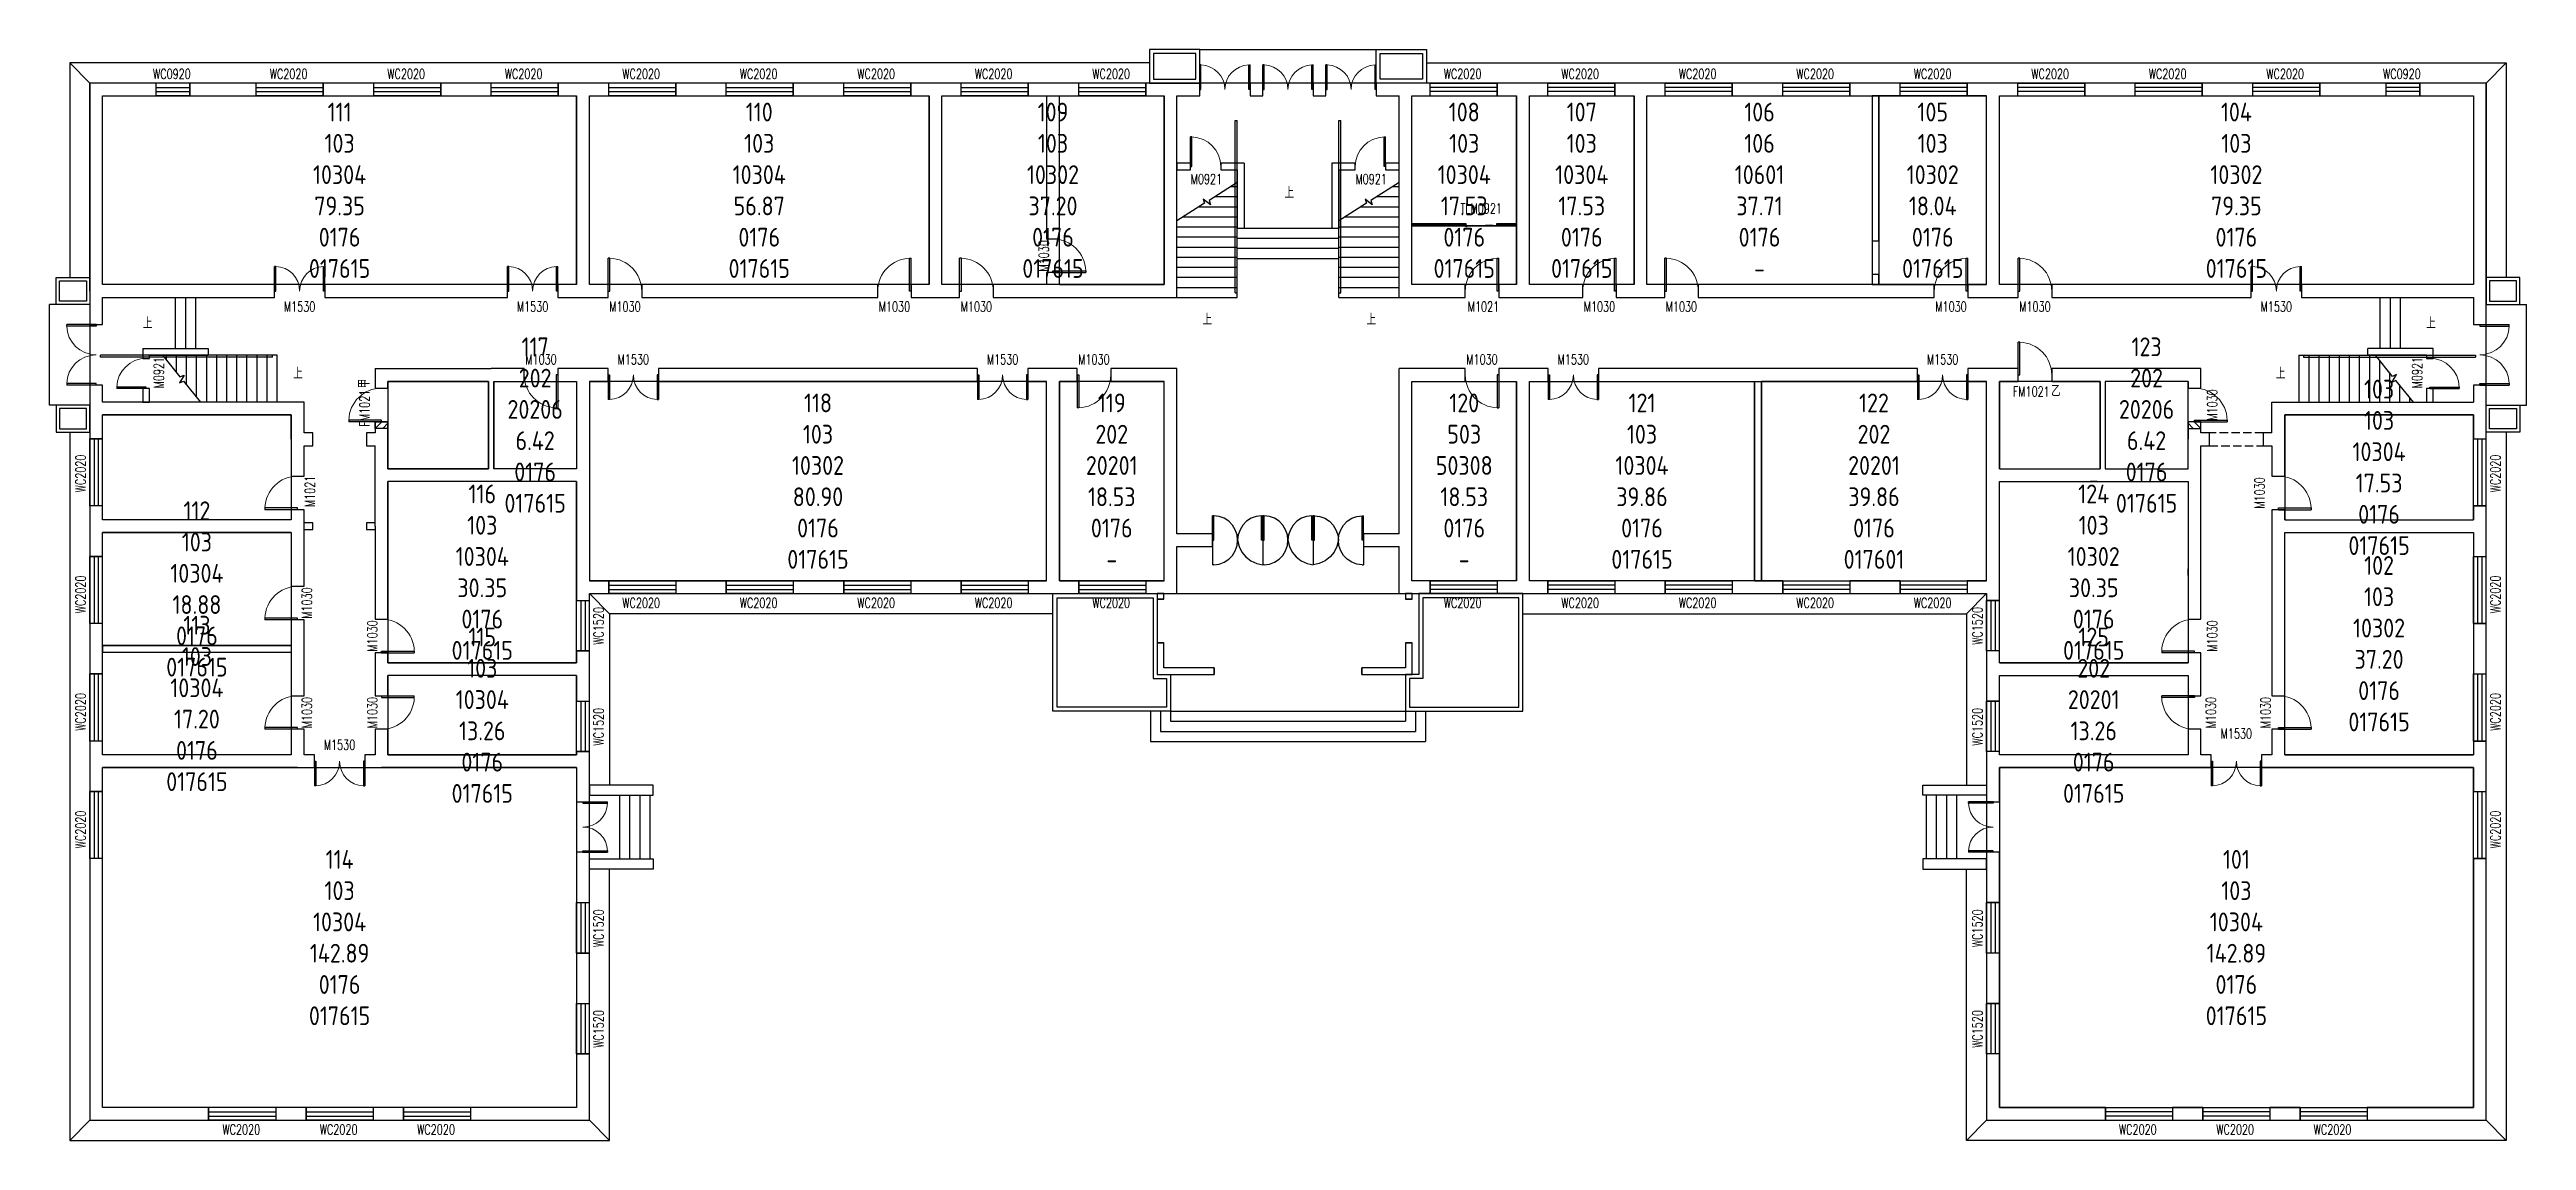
# Model space of a CAD drawing. Extents: x 11968 to 85748, y 211715 to 244195.
import ezdxf

# ---------------------------------------------------------------- set-up
doc = ezdxf.new("R2010")
doc.units = 0
doc.header["$LTSCALE"] = 1000
doc.header["$MEASUREMENT"] = 0
doc.linetypes.add('DASH', pattern=[0.35, 0.25, -0.1])
doc.linetypes.add('DASHEDX2', pattern=[1.5, 1, -0.5])
for name, color, linetype in [('body', 30, 'Continuous'), ('GROS', 6, 'Continuous'), ('RM', 4, 'Continuous'), ('RM$', 5, 'Continuous'), ('RM$TXT', 5, 'Continuous')]:
    doc.layers.add(name, color=color, linetype=linetype)
doc.layers.get('0').freeze()
doc.styles.add('_TCH_DIM', font='SIMPLEX', dxfattribs={"bigfont": 'GBCBIG'})
doc.styles.add('_TCH_WINDOW', font='SIMPLEX', dxfattribs={"height": 3.5, "bigfont": 'GBCBIG'})
doc.styles.add('HZ', font='gbenor.shx', dxfattribs={"bigfont": 'hztxt.shx'})

msp = doc.modelspace()

# ---------------------------------------------------------------- texts
at = {"layer": 'body'}
for s, style, p in [('上', '_TCH_DIM', (48754, 239769)), ('上', '_TCH_DIM', (14744, 235880)), ('上', '_TCH_DIM', (46314, 235990)), ('上', '_TCH_DIM', (51194, 235990)), ('上', '_TCH_DIM', (82764, 235880)), ('上', '_TCH_DIM', (19223, 234390)), ('上', '_TCH_DIM', (78285, 234390)), ('乙', '_TCH_WINDOW', (71589, 233865))]:
    msp.add_text(s, height=338, dxfattribs=dict(at, style=style)).set_placement(p)
at = {"layer": 'body', "style": '_TCH_WINDOW'}
msp.add_text('甲', height=338, rotation=90, dxfattribs=at).set_placement((21501, 234108))
at = {"layer": 'body', "style": '_TCH_WINDOW', "width": 0.705882}
msp.add_text('FM1021', height=297.5, rotation=90, dxfattribs=at).set_placement((21501, 232968))
msp.add_text('FM1021', height=297.5, dxfattribs=at).set_placement((70449, 233865))
at = {"layer": 'RM$TXT', "char_height": 558.8, "attachment_point": 8, "style": 'HZ'}
for s, insert in [('111^M^J103^M^J10304^M^J79.35^M^J0176^M^J017615^M^J', (20608, 237397)), ('110^M^J103^M^J10304^M^J56.87^M^J0176^M^J017615^M^J', (33108, 237397)), ('109^M^J103^M^J10302^M^J37.20^M^J0176^M^J017615^M^J', (41858, 237397)), ('108^M^J103^M^J10304^M^J17.53^M^J0176^M^J017615^M^J', (54108, 237397)), ('107^M^J103^M^J10304^M^J17.53^M^J0176^M^J017615^M^J', (57608, 237397)), ('106^M^J106^M^J10601^M^J37.71^M^J0176^M^J-^M^J', (62903, 237397)), ('105^M^J103^M^J10302^M^J18.04^M^J0176^M^J017615^M^J', (68063, 237397)), ('104^M^J103^M^J10302^M^J79.35^M^J0176^M^J017615^M^J', (77108, 237397)), ('117^M^J202^M^J20206^M^J6.42^M^J0176^M^J017615^M^J', (26433, 230407)), ('123^M^J202^M^J20206^M^J6.42^M^J0176^M^J017615^M^J', (74433, 230407)), ('118^M^J103^M^J10302^M^J80.90^M^J0176^M^J017615^M^J', (34858, 228737)), ('119^M^J202^M^J20201^M^J18.53^M^J0176^M^J-^M^J', (43608, 228737)), ('120^M^J503^M^J50308^M^J18.53^M^J0176^M^J-^M^J', (54108, 228737)), ('121^M^J103^M^J10304^M^J39.86^M^J0176^M^J017615^M^J', (59403, 228737)), ('122^M^J202^M^J20201^M^J39.86^M^J0176^M^J017601^M^J', (66313, 228737)), ('103^M^J103^M^J10304^M^J17.53^M^J0176^M^J017615^M^J', (81358, 229147)), ('116^M^J103^M^J10304^M^J30.35^M^J0176^M^J017615^M^J', (24858, 226027)), ('124^M^J103^M^J10302^M^J30.35^M^J0176^M^J017615^M^J', (72858, 226027)), ('112^M^J103^M^J10304^M^J18.88^M^J0176^M^J017615^M^J', (16358, 225527)), ('102^M^J103^M^J10302^M^J37.20^M^J0176^M^J017615^M^J', (81358, 223897)), ('113^M^J103^M^J10304^M^J17.20^M^J0176^M^J017615^M^J', (16358, 222117)), ('115^M^J103^M^J10304^M^J13.26^M^J0176^M^J017615^M^J', (24858, 221767)), ('125^M^J202^M^J20201^M^J13.26^M^J0176^M^J017615^M^J', (72858, 221767)), ('114^M^J103^M^J10304^M^J142.89^M^J0176^M^J017615^M^J', (20608, 215147)), ('101^M^J103^M^J10304^M^J142.89^M^J0176^M^J017615^M^J', (77108, 215147))]:
    msp.add_mtext(s, dxfattribs=dict(at, insert=insert))

# ---------------------------------------------------------------- blocks, each defined once
blk = doc.blocks.new('$DorLib2D$00000001')
for p, q in [((0.45, 0.975), (0.5, 0.975)), ((0.45, 0), (0.45, 0.975)), ((0.5, 0), (0.5, 0.975)), ((0.5, 0), (0.45, 0))]:
    blk.add_line(p, q)
at = {"lineweight": 13}
blk.add_arc((0.475, 0), 0.975, 91.46928, 180, dxfattribs=at)
blk = doc.blocks.new('$DorLib2D$00000002')
for p, q in [((-0.5, 0), (-0.5, 0.4875)), ((-0.475, 0.4875), (-0.5, 0.4875)), ((-0.475, 0), (-0.475, 0.4875)), ((0.475, 0), (0.475, 0.4875)), ((0.475, 0.4875), (0.5, 0.4875)), ((0.5, 0), (0.5, 0.4875)), ((-0.5, 0), (-0.475, 0)), ((0.5, 0), (0.475, 0))]:
    blk.add_line(p, q)
at = {"lineweight": 13}
for centre, start, end in [((-0.4875, 0), 0, 88.53072), ((0.4875, 0), 91.46928, 180)]:
    blk.add_arc(centre, 0.4875, start, end, dxfattribs=at)
blk = doc.blocks.new('$TCHSYS$WIN2D')
for p, q in [((-0.5, 0.5), (0.5, 0.5)), ((-0.5, 0.5), (-0.5, -0.5)), ((0.5, 0.5), (0.5, -0.5)), ((0.5, 0.167), (-0.5, 0.167)), ((0.5, -0.167), (-0.5, -0.167)), ((-0.5, -0.5), (0.5, -0.5))]:
    blk.add_line(p, q)
blk = doc.blocks.new('$DorLib2D$00000141')
at = {"color": 0}
for points in [[(-0.5, 0), (-0.5, 0.487)], [(-0.475, 0.487), (-0.5, 0.487)], [(-0.475, 0), (-0.475, 0.487)], [(-0.369, 0.473), (-0.475, 0.487)], [(-0.268, 0.435), (-0.369, 0.473)], [(-0.178, 0.377), (-0.268, 0.435)], [(-0.103, 0.3), (-0.178, 0.377)], [(-0.047, 0.208), (-0.103, 0.3)], [(-0.012, 0.107), (-0.047, 0.208)], [(0, 0), (-0.012, 0.107)], [(-0.012, -0.107), (0, 0)], [(0.012, 0.107), (0, 0)], [(0.047, 0.208), (0.012, 0.107)], [(0.103, 0.3), (0.047, 0.208)], [(0.178, 0.377), (0.103, 0.3)], [(0.268, 0.435), (0.178, 0.377)], [(0.369, 0.473), (0.268, 0.435)], [(0.475, 0.487), (0.369, 0.473)], [(0.475, 0), (0.475, 0.487)], [(0.475, 0.487), (0.5, 0.487)], [(0.5, 0), (0.5, 0.487)], [(-0.5, 0), (-0.475, 0)], [(0.5, 0), (0.475, 0)]]:
    blk.add_lwpolyline(points, dxfattribs=at)
at = {"color": 0, "linetype": 'DASHEDX2'}
for points in [[(0, 0), (0.03, -0.122), (0.086, -0.234), (0.165, -0.331), (0.264, -0.408), (0.378, -0.461), (0.5, -0.488)], [(-0.5, 0), (-0.5, -0.488)], [(-0.475, -0.488), (-0.5, -0.488)], [(-0.475, -0.487), (-0.369, -0.473)], [(-0.369, -0.473), (-0.268, -0.435)], [(-0.268, -0.435), (-0.178, -0.377)], [(-0.178, -0.377), (-0.103, -0.3)], [(-0.103, -0.3), (-0.047, -0.208)], [(-0.047, -0.208), (-0.012, -0.107)], [(0.5, 0), (0.5, -0.488)]]:
    blk.add_lwpolyline(points, dxfattribs=at)
blk = doc.blocks.new('$DorLib2D$00000130')
at = {"color": 0, "linetype": 'Continuous'}
for p, q in [((-0.533, 0.66), (-0.533, 0.513)), ((0, 0.66), (-0.533, 0.66)), ((0, 0.513), (-0.533, 0.513)), ((-0.385, 0.269), (-0.14, 0.269)), ((-0.385, 0.269), (-0.3, 0.214)), ((-0.3, 0.214), (-0.3, 0.269)), ((0, 0.513), (0, 0.66)), ((0.533, 0.66), (0, 0.66)), ((0.533, 0.513), (0, 0.513)), ((0.385, 0.269), (0.14, 0.269)), ((0.3, 0.214), (0.3, 0.269)), ((0.385, 0.269), (0.3, 0.214)), ((0.533, 0.66), (0.533, 0.513))]:
    blk.add_line(p, q, dxfattribs=at)

# ---------------------------------------------------------------- hatches: boundary and pattern name
at = {"layer": 'body'}
h = msp.add_hatch(dxfattribs=at)
h.set_pattern_fill('ANSI31', color=256, scale=100, style=0)
h.set_pattern_definition([(45, (21668.13, 232914.58), (-112.253, 112.253), [])])
h.paths.add_polyline_path([(22048, 232915), (22048, 233115), (21668, 233115), (21668, 232915)])
h = msp.add_hatch(dxfattribs=at)
h.set_pattern_fill('ANSI31', color=256, scale=100, style=0)
h.set_pattern_definition([(135, (76048.13, 232914.58), (112.253, 112.253), [])])
h.paths.add_polyline_path([(75668, 233115), (75668, 232915), (76048, 232915), (76048, 233115)])

# ---------------------------------------------------------------- linework, layer by layer
for p, q in [((13168, 243195), (12568, 243795)), ((46228, 244195), (51488, 244195)), ((84548, 243195), (85148, 243795)), ((15146, 243195), (13168, 243195)), ((13168, 237005), (13168, 243195)), ((13548, 242815), (15146, 242815)), ((13548, 237195), (13548, 242815)), ((15146, 242815), (15146, 243195)), ((18123, 243195), (16146, 243195)), ((16146, 243195), (16146, 242815)), ((16146, 242815), (18123, 242815)), ((18123, 242815), (18123, 243195)), ((21623, 243195), (20123, 243195)), ((20123, 243195), (20123, 242815)), ((20123, 242815), (21623, 242815)), ((21623, 242815), (21623, 243195)), ((25123, 243195), (23623, 243195)), ((23623, 243195), (23623, 242815)), ((23623, 242815), (25123, 242815)), ((25123, 242815), (25123, 243195)), ((27858, 243195), (27123, 243195)), ((27123, 243195), (27123, 242815)), ((27123, 242815), (27668, 242815)), ((27668, 237195), (27668, 242815)), ((28623, 243195), (27858, 243195)), ((28048, 242815), (28623, 242815)), ((28048, 237195), (28048, 242815)), ((28623, 242815), (28623, 243195)), ((32123, 243195), (30623, 243195)), ((30623, 243195), (30623, 242815)), ((30623, 242815), (32123, 242815)), ((32123, 242815), (32123, 243195)), ((35623, 243195), (34123, 243195)), ((34123, 243195), (34123, 242815)), ((34123, 242815), (35623, 242815)), ((35623, 242815), (35623, 243195)), ((38358, 243195), (37623, 243195)), ((37623, 243195), (37623, 242815)), ((37623, 242815), (38168, 242815)), ((38168, 237195), (38168, 242815)), ((39123, 243195), (38358, 243195)), ((38548, 242815), (39123, 242815)), ((38548, 237195), (38548, 242815)), ((39123, 242815), (39123, 243195)), ((41858, 243195), (41123, 243195)), ((41123, 243195), (41123, 242815)), ((41123, 242815), (41668, 242815)), ((41668, 242815), (41668, 238555)), ((42623, 243195), (41858, 243195)), ((42048, 238555), (42048, 242815)), ((42048, 242815), (42623, 242815)), ((42623, 242815), (42623, 243195)), ((45358, 243195), (44623, 243195)), ((44623, 243195), (44623, 242815)), ((44623, 242815), (45168, 242815)), ((45168, 237195), (45168, 242815)), ((46228, 243195), (45358, 243195)), ((45548, 242815), (46228, 242815)), ((45548, 236815), (45548, 242815)), ((46228, 242815), (46228, 243195)), ((48108, 243195), (47728, 243195)), ((47728, 243195), (47728, 242815)), ((47728, 242815), (48108, 242815)), ((48108, 242815), (48108, 243195)), ((49988, 243195), (49608, 243195)), ((49608, 243195), (49608, 242815)), ((49608, 242815), (49988, 242815)), ((49988, 242815), (49988, 243195)), ((52358, 243195), (51488, 243195)), ((51488, 243195), (51488, 242815)), ((51488, 242815), (52168, 242815)), ((52168, 238974), (52168, 242815)), ((53093, 243195), (52358, 243195)), ((52548, 242815), (53093, 242815)), ((52548, 238974), (52548, 242815)), ((53093, 242815), (53093, 243195)), ((55858, 243195), (55093, 243195)), ((55093, 243195), (55093, 242815)), ((55093, 242815), (55668, 242815)), ((55668, 238974), (55668, 242815)), ((56593, 243195), (55858, 243195)), ((56048, 242815), (56593, 242815)), ((56048, 238974), (56048, 242815)), ((56593, 242815), (56593, 243195)), ((59358, 243195), (58593, 243195)), ((58593, 243195), (58593, 242815)), ((58593, 242815), (59168, 242815)), ((59168, 237195), (59168, 242815)), ((60093, 243195), (59358, 243195)), ((59548, 242815), (60093, 242815)), ((59548, 237195), (59548, 242815)), ((60093, 242815), (60093, 243195)), ((63593, 243195), (62093, 243195)), ((62093, 243195), (62093, 242815)), ((62093, 242815), (63593, 242815)), ((63593, 242815), (63593, 243195)), ((67093, 243195), (65593, 243195)), ((65593, 243195), (65593, 242815)), ((65593, 242815), (67093, 242815)), ((66258, 242815), (66258, 238495)), ((66458, 242815), (66258, 242815)), ((66458, 238495), (66458, 242815)), ((67093, 242815), (67093, 243195)), ((69858, 243195), (69093, 243195)), ((69093, 243195), (69093, 242815)), ((69093, 242815), (69668, 242815)), ((69668, 237195), (69668, 242815)), ((70593, 243195), (69858, 243195)), ((70048, 242815), (70593, 242815)), ((70048, 237195), (70048, 242815)), ((70593, 242815), (70593, 243195)), ((74093, 243195), (72593, 243195)), ((72593, 243195), (72593, 242815)), ((72593, 242815), (74093, 242815)), ((74093, 242815), (74093, 243195)), ((77593, 243195), (76093, 243195)), ((76093, 243195), (76093, 242815)), ((76093, 242815), (77593, 242815)), ((77593, 242815), (77593, 243195)), ((81571, 243195), (79593, 243195)), ((79593, 243195), (79593, 242815)), ((79593, 242815), (81571, 242815)), ((81571, 242815), (81571, 243195)), ((84548, 243195), (82571, 243195)), ((82571, 243195), (82571, 242815)), ((82571, 242815), (84168, 242815)), ((84168, 242815), (84168, 237195)), ((84548, 243195), (84548, 237005)), ((47288, 236950), (47288, 242080)), ((47288, 242080), (47348, 242080)), ((47348, 236950), (47348, 242080)), ((50368, 236950), (50368, 242080)), ((50368, 242080), (50428, 242080)), ((50428, 236950), (50428, 242080)), ((45953, 240815), (45548, 240815)), ((45548, 240815), (45548, 240615)), ((45548, 240615), (45953, 240615)), ((45953, 240615), (45953, 240815)), ((47548, 240815), (46853, 240815)), ((46853, 240815), (46853, 240615)), ((46853, 240615), (47348, 240615)), ((47348, 240615), (47348, 238867)), ((47548, 240815), (47548, 238867)), ((50863, 240815), (50168, 240815)), ((50168, 240815), (50168, 238867)), ((50368, 240615), (50863, 240615)), ((50368, 240615), (50368, 238867)), ((50863, 240615), (50863, 240815)), ((52168, 240815), (51763, 240815)), ((51763, 240815), (51763, 240615)), ((51763, 240615), (52168, 240615)), ((52168, 240615), (52168, 240815)), ((47348, 240235), (46507, 239702)), ((46685, 239815), (47348, 239815)), ((47159, 240115), (47348, 240115)), ((47348, 236815), (47348, 240235)), ((52168, 240235), (51327, 239702)), ((51505, 239815), (52168, 239815)), ((51979, 240115), (52168, 240115)), ((52168, 236815), (52168, 240235)), ((46372, 239617), (45548, 239095)), ((45548, 236815), (45548, 239095)), ((45738, 239215), (47348, 239215)), ((46211, 239515), (47348, 239515)), ((46547, 239573), (46334, 239737)), ((46334, 239737), (46372, 239617)), ((46507, 239702), (46547, 239573)), ((51192, 239617), (50368, 239095)), ((50368, 236815), (50368, 239095)), ((50558, 239215), (52168, 239215)), ((51031, 239515), (52168, 239515)), ((51367, 239573), (51154, 239737)), ((51154, 239737), (51192, 239617)), ((51327, 239702), (51367, 239573)), ((41668, 238555), (42048, 238555)), ((45548, 238915), (47348, 238915)), ((45548, 238615), (47348, 238615)), ((45548, 238315), (47348, 238315)), ((50368, 238867), (47348, 238867)), ((47548, 238867), (47348, 238867)), ((50368, 238567), (47348, 238567)), ((50368, 238867), (50168, 238867)), ((50368, 238915), (52168, 238915)), ((50368, 238615), (52168, 238615)), ((50368, 238315), (52168, 238315)), ((52168, 236815), (52168, 238974)), ((54168, 239004), (52548, 239004)), ((52548, 238984), (54168, 238984)), ((52548, 237195), (52548, 238974)), ((52548, 238964), (54168, 238964)), ((52548, 238944), (54168, 238944)), ((54168, 238944), (54168, 239004)), ((55668, 239004), (55068, 239004)), ((55068, 239004), (55068, 238944)), ((55068, 238984), (55668, 238984)), ((55068, 238964), (55668, 238964)), ((55068, 238944), (55668, 238944)), ((55668, 237195), (55668, 238974)), ((56048, 237195), (56048, 238974)), ((66258, 238495), (66458, 238495)), ((45548, 238015), (47348, 238015)), ((45548, 237715), (47348, 237715)), ((50368, 238267), (47348, 238267)), ((50368, 237967), (47348, 237967)), ((50368, 238015), (52168, 238015)), ((50368, 237715), (52168, 237715)), ((13168, 237005), (13168, 236005)), ((18668, 237195), (13548, 237195)), ((18668, 236815), (18668, 237195)), ((25608, 237195), (20168, 237195)), ((20168, 237195), (20168, 236815)), ((25608, 236815), (25608, 237195)), ((27668, 237195), (27108, 237195)), ((27108, 237195), (27108, 236815)), ((28608, 237195), (28048, 237195)), ((28608, 236815), (28608, 237195)), ((36638, 237195), (29608, 237195)), ((29608, 237195), (29608, 236815)), ((36638, 236815), (36638, 237195)), ((38168, 237195), (37638, 237195)), ((37638, 237195), (37638, 236815)), ((39078, 237195), (38548, 237195)), ((39078, 236815), (39078, 237195)), ((41668, 237195), (40078, 237195)), ((40078, 237195), (40078, 236815)), ((42048, 237555), (41668, 237555)), ((41668, 237555), (41668, 237195)), ((42048, 237195), (42048, 237555)), ((42048, 237195), (45168, 237195)), ((45548, 237415), (47348, 237415)), ((45548, 237115), (47348, 237115)), ((47288, 236950), (47348, 236950)), ((50368, 237415), (52168, 237415)), ((50368, 237115), (52168, 237115)), ((50368, 236950), (50428, 236950)), ((54138, 237195), (52548, 237195)), ((54138, 236815), (54138, 237195)), ((55668, 237195), (55138, 237195)), ((55138, 237195), (55138, 236815)), ((57638, 237195), (56048, 237195)), ((57638, 236815), (57638, 237195)), ((59168, 237195), (58638, 237195)), ((58638, 237195), (58638, 236815)), ((60078, 237195), (59548, 237195)), ((60078, 236815), (60078, 237195)), ((68108, 237195), (61078, 237195)), ((61078, 237195), (61078, 236815)), ((66458, 237495), (66258, 237495)), ((66258, 237495), (66258, 237195)), ((66258, 237195), (66458, 237195)), ((66458, 237195), (66458, 237495)), ((68108, 236815), (68108, 237195)), ((69668, 237195), (69108, 237195)), ((69108, 237195), (69108, 236815)), ((70608, 237195), (70048, 237195)), ((70608, 236815), (70608, 237195)), ((77548, 237195), (71608, 237195)), ((71608, 237195), (71608, 236815)), ((77548, 236815), (77548, 237195)), ((84168, 237195), (79048, 237195)), ((79048, 237195), (79048, 236815)), ((84548, 236005), (84548, 237005)), ((11968, 233605), (11968, 236605)), ((12168, 236605), (11968, 236605)), ((13548, 236005), (13548, 236815)), ((13548, 236815), (18668, 236815)), ((15723, 235295), (15723, 236815)), ((16023, 235295), (16023, 236815)), ((16323, 235295), (16323, 236815)), ((20168, 236815), (25608, 236815)), ((27108, 236815), (27858, 236815)), ((27858, 236815), (28608, 236815)), ((29608, 236815), (36638, 236815)), ((37638, 236815), (38358, 236815)), ((38358, 236815), (39078, 236815)), ((40078, 236815), (41858, 236815)), ((41858, 236815), (45548, 236815)), ((45548, 236815), (47348, 236815)), ((50368, 236815), (52168, 236815)), ((52168, 236815), (54138, 236815)), ((55138, 236815), (55858, 236815)), ((55858, 236815), (57638, 236815)), ((58638, 236815), (59358, 236815)), ((59358, 236815), (60078, 236815)), ((61078, 236815), (68108, 236815)), ((69108, 236815), (69858, 236815)), ((69858, 236815), (70608, 236815)), ((71608, 236815), (77548, 236815)), ((79048, 236815), (84168, 236815)), ((81394, 235295), (81394, 236815)), ((81694, 235295), (81694, 236815)), ((81994, 235295), (81994, 236815)), ((84168, 236815), (84168, 236005)), ((85548, 236605), (85748, 236605)), ((85748, 233605), (85748, 236605)), ((13168, 236005), (13548, 236005)), ((84168, 236005), (84548, 236005)), ((18614, 235095), (13484, 235095)), ((13484, 235035), (13484, 235095)), ((18614, 235035), (13484, 235035)), ((14749, 235295), (14749, 235000)), ((14749, 235295), (16697, 235295)), ((14749, 235000), (14949, 235000)), ((14949, 235000), (14949, 235095)), ((14949, 235095), (16697, 235095)), ((18749, 235095), (15329, 235095)), ((15329, 235095), (15854, 234449)), ((15449, 234947), (15449, 235095)), ((15749, 234579), (15749, 235095)), ((16049, 234210), (16049, 235095)), ((16349, 233842), (16349, 235095)), ((16649, 233695), (16649, 235095)), ((16697, 235295), (16697, 235095)), ((16949, 233695), (16949, 235095)), ((17249, 233695), (17249, 235095)), ((17549, 233695), (17549, 235095)), ((17849, 233695), (17849, 235095)), ((18149, 233695), (18149, 235095)), ((18449, 233695), (18449, 235095)), ((18614, 235035), (18614, 235095)), ((18749, 233695), (18749, 235095)), ((21668, 234695), (25123, 234695)), ((21668, 234695), (21668, 234115)), ((26108, 234695), (25123, 234695)), ((26108, 234315), (26108, 234695)), ((27858, 234695), (27108, 234695)), ((27108, 234695), (27108, 234315)), ((28608, 234695), (27858, 234695)), ((28608, 234315), (28608, 234695)), ((39608, 234695), (30108, 234695)), ((30108, 234695), (30108, 234315)), ((39608, 234315), (39608, 234695)), ((41858, 234695), (41108, 234695)), ((41108, 234695), (41108, 234315)), ((42578, 234695), (41858, 234695)), ((42578, 234315), (42578, 234695)), ((45548, 234695), (43578, 234695)), ((43578, 234695), (43578, 234315)), ((45548, 229775), (45548, 234695)), ((54138, 234695), (52168, 234695)), ((52168, 229775), (52168, 234695)), ((54138, 234315), (54138, 234695)), ((55858, 234695), (55138, 234695)), ((55138, 234695), (55138, 234315)), ((56608, 234695), (55858, 234695)), ((56608, 234315), (56608, 234695)), ((67608, 234695), (58108, 234695)), ((58108, 234695), (58108, 234315)), ((67608, 234315), (67608, 234695)), ((69858, 234695), (69108, 234695)), ((69108, 234695), (69108, 234315)), ((70608, 234695), (69858, 234695)), ((70608, 234315), (70608, 234695)), ((73123, 234695), (71608, 234695)), ((71608, 234695), (71608, 234315)), ((76048, 234695), (73123, 234695)), ((76048, 234115), (76048, 234695)), ((78968, 235095), (81248, 235095)), ((78968, 235095), (78968, 233695)), ((79103, 235095), (84233, 235095)), ((79103, 235095), (79103, 235035)), ((79103, 235035), (84233, 235035)), ((79268, 235095), (79268, 233695)), ((79568, 235095), (79568, 233695)), ((79868, 235095), (79868, 233695)), ((80168, 235095), (80168, 233695)), ((80468, 235095), (80468, 233695)), ((80768, 235095), (80768, 233695)), ((82968, 235295), (81020, 235295)), ((81020, 235095), (81020, 235295)), ((82768, 235095), (81020, 235095)), ((81068, 235095), (81068, 233695)), ((81761, 234464), (81248, 235095)), ((81368, 234947), (81368, 233695)), ((82768, 235095), (82768, 235000)), ((82768, 235000), (82968, 235000)), ((82968, 235000), (82968, 235295)), ((84233, 235095), (84233, 235035)), ((13548, 234205), (13168, 234205)), ((13168, 234205), (13168, 233505)), ((13548, 233695), (13548, 234205)), ((14949, 234100), (14749, 234100)), ((14749, 234100), (14749, 233695)), ((14949, 233695), (14949, 234100)), ((15978, 234504), (15840, 234273)), ((15840, 234273), (15955, 234325)), ((15854, 234449), (15978, 234504)), ((15955, 234325), (16469, 233695)), ((21668, 234115), (22048, 234115)), ((22048, 234315), (25048, 234315)), ((22048, 234115), (22048, 234315)), ((25048, 234315), (25048, 231715)), ((25198, 234315), (25198, 231715)), ((25198, 234315), (26108, 234315)), ((27108, 234315), (27668, 234315)), ((27668, 234315), (27668, 231715)), ((28048, 234315), (28048, 231525)), ((28048, 234315), (28608, 234315)), ((30108, 234315), (39608, 234315)), ((31458, 234315), (31258, 234315)), ((34958, 234315), (34758, 234315)), ((41108, 234315), (41668, 234315)), ((41668, 228375), (41668, 234315)), ((42048, 228375), (42048, 234315)), ((42048, 234315), (42578, 234315)), ((43578, 234315), (45168, 234315)), ((45168, 229585), (45168, 234315)), ((52548, 234315), (54138, 234315)), ((52548, 229585), (52548, 234315)), ((55138, 234315), (55668, 234315)), ((55668, 228375), (55668, 234315)), ((56048, 234315), (56608, 234315)), ((56048, 228375), (56048, 234315)), ((58108, 234315), (67608, 234315)), ((62758, 228375), (62758, 234315)), ((62758, 234315), (62958, 234315)), ((62958, 228375), (62958, 234315)), ((69108, 234315), (69668, 234315)), ((69668, 231525), (69668, 234315)), ((70048, 231715), (70048, 234315)), ((70048, 234315), (70608, 234315)), ((71608, 234315), (73048, 234315)), ((73048, 234315), (73048, 231715)), ((75668, 234315), (73198, 234315)), ((73198, 234315), (73198, 231715)), ((75668, 234315), (75668, 234115)), ((75668, 234115), (76048, 234115)), ((81668, 234579), (81668, 233695)), ((81739, 234285), (81877, 234516)), ((81862, 234340), (81739, 234285)), ((81877, 234516), (81761, 234464)), ((82388, 233695), (81862, 234340)), ((81968, 234210), (81968, 233695)), ((82968, 234100), (82768, 234100)), ((82768, 234100), (82768, 233695)), ((82968, 233695), (82968, 234100)), ((84548, 234205), (84168, 234205)), ((84168, 234205), (84168, 233695)), ((84548, 233505), (84548, 234205)), ((12168, 233605), (11968, 233605)), ((13168, 233505), (13168, 232605)), ((19548, 233695), (13548, 233695)), ((19168, 233315), (13548, 233315)), ((13548, 232605), (13548, 233315)), ((14749, 233695), (14949, 233695)), ((18749, 233695), (16469, 233695)), ((19168, 232590), (19168, 233315)), ((19548, 232780), (19548, 233695)), ((78168, 233695), (84168, 233695)), ((78168, 232780), (78168, 233695)), ((78548, 233315), (84168, 233315)), ((78548, 232590), (78548, 233315)), ((78968, 233695), (82388, 233695)), ((82268, 233842), (82268, 233695)), ((82768, 233695), (82968, 233695)), ((84168, 233315), (84168, 232605)), ((84548, 232605), (84548, 233505)), ((85548, 233605), (85748, 233605)), ((13168, 232605), (13548, 232605)), ((19168, 232590), (19168, 231495)), ((19808, 232780), (19548, 232780)), ((19808, 232400), (19808, 232780)), ((21668, 232780), (21408, 232780)), ((21408, 232780), (21408, 232400)), ((22048, 233115), (21668, 233115)), ((21668, 233115), (21668, 232780)), ((22048, 232590), (22048, 233115)), ((22048, 231715), (22048, 232590)), ((76048, 233115), (75668, 233115)), ((75668, 233115), (75668, 232590)), ((75668, 231715), (75668, 232590)), ((76048, 232780), (76048, 233115)), ((76308, 232780), (76048, 232780)), ((76308, 232400), (76308, 232780)), ((78168, 232780), (77908, 232780)), ((77908, 232780), (77908, 232400)), ((78548, 231495), (78548, 232590)), ((84168, 232605), (84548, 232605)), ((19548, 232400), (19808, 232400)), ((19548, 231495), (19548, 232400)), ((21408, 232400), (21668, 232400)), ((21668, 231525), (21668, 232400)), ((25048, 231715), (22048, 231715)), ((27668, 231715), (25198, 231715)), ((70048, 231715), (73048, 231715)), ((73198, 231715), (75668, 231715)), ((76048, 231525), (76048, 232400)), ((76048, 232400), (76308, 232400)), ((77908, 232400), (78168, 232400)), ((78168, 232400), (78168, 231495)), ((19168, 231495), (19548, 231495)), ((21668, 230005), (21668, 231525)), ((25123, 231335), (22048, 231335)), ((22048, 230005), (22048, 231335)), ((27668, 231335), (25123, 231335)), ((27668, 231335), (27668, 228185)), ((28048, 231525), (28048, 228375)), ((69668, 228375), (69668, 231525)), ((70048, 228185), (70048, 231335)), ((70048, 231335), (73123, 231335)), ((72958, 231335), (72758, 231335)), ((73123, 231335), (75668, 231335)), ((75668, 231335), (75668, 227235)), ((76048, 227235), (76048, 231525)), ((78168, 231495), (78548, 231495)), ((13548, 230605), (13168, 230605)), ((13168, 230605), (13168, 230005)), ((13548, 230195), (13548, 230605)), ((19168, 230195), (13548, 230195)), ((19548, 230495), (19168, 230495)), ((19168, 230495), (19168, 230195)), ((19548, 230005), (19548, 230495)), ((78548, 230495), (78168, 230495)), ((78168, 230495), (78168, 230005)), ((78548, 230195), (78548, 230495)), ((78548, 230195), (84168, 230195)), ((84548, 230605), (84168, 230605)), ((84168, 230605), (84168, 230195)), ((84548, 230005), (84548, 230605)), ((13168, 230005), (13168, 229105)), ((19168, 229815), (13548, 229815)), ((13548, 229105), (13548, 229815)), ((19168, 229815), (19168, 228215)), ((19808, 230105), (19548, 230105)), ((19548, 228215), (19548, 230005)), ((19548, 229905), (19808, 229905)), ((19808, 229905), (19808, 230105)), ((21668, 230105), (21408, 230105)), ((21408, 230105), (21408, 229905)), ((21408, 229905), (21668, 229905)), ((21668, 230005), (21668, 227235)), ((22048, 227235), (22048, 230005)), ((45168, 228375), (45168, 229585)), ((46608, 229775), (45548, 229775)), ((46608, 229395), (46608, 229775)), ((52168, 229775), (51108, 229775)), ((51108, 229775), (51108, 229395)), ((52548, 228375), (52548, 229585)), ((78168, 230005), (78168, 224955)), ((78548, 224955), (78548, 229815)), ((78548, 229815), (84168, 229815)), ((84168, 229815), (84168, 229105)), ((84548, 229105), (84548, 230005)), ((13168, 229105), (13548, 229105)), ((45548, 227995), (45548, 229395)), ((45548, 229395), (46608, 229395)), ((51108, 229395), (52168, 229395)), ((52168, 227995), (52168, 229395)), ((75668, 228535), (75668, 228735)), ((84168, 229105), (84548, 229105)), ((19168, 228215), (19548, 228215)), ((27668, 228185), (27668, 227795)), ((28623, 228375), (28048, 228375)), ((28648, 227395), (28048, 227995)), ((28048, 227795), (28048, 227995)), ((28048, 227995), (28623, 227995)), ((28623, 227995), (28623, 228375)), ((32123, 228375), (30623, 228375)), ((30623, 228375), (30623, 227995)), ((30623, 227995), (32123, 227995)), ((31258, 228375), (31458, 228375)), ((32123, 227995), (32123, 228375)), ((35623, 228375), (34123, 228375)), ((34123, 228375), (34123, 227995)), ((34123, 227995), (35623, 227995)), ((34758, 228375), (34958, 228375)), ((35623, 227995), (35623, 228375)), ((39123, 228375), (37623, 228375)), ((37623, 228375), (37623, 227995)), ((37623, 227995), (39123, 227995)), ((39123, 227995), (39123, 228375)), ((41668, 228375), (41123, 228375)), ((41123, 228375), (41123, 227995)), ((41123, 227995), (41858, 227995)), ((41858, 227995), (42623, 227995)), ((42623, 228375), (42048, 228375)), ((42623, 227995), (42623, 228375)), ((45168, 228375), (44623, 228375)), ((44623, 228375), (44623, 227995)), ((44623, 227995), (45548, 227995)), ((44958, 227995), (44958, 227835)), ((45158, 227995), (44958, 227995)), ((45158, 227835), (45158, 227995)), ((52168, 227995), (53093, 227995)), ((52358, 227995), (52358, 227835)), ((52558, 227995), (52358, 227995)), ((53093, 228375), (52548, 228375)), ((52558, 227835), (52558, 227995)), ((53093, 227995), (53093, 228375)), ((55668, 228375), (55093, 228375)), ((55093, 228375), (55093, 227995)), ((55093, 227995), (55858, 227995)), ((55858, 227995), (56593, 227995)), ((56593, 228375), (56048, 228375)), ((56593, 227995), (56593, 228375)), ((60093, 228375), (58593, 228375)), ((58593, 228375), (58593, 227995)), ((58593, 227995), (60093, 227995)), ((60093, 227995), (60093, 228375)), ((63593, 228375), (62093, 228375)), ((62093, 228375), (62093, 227995)), ((62093, 227995), (63593, 227995)), ((62758, 228375), (62958, 228375)), ((63593, 227995), (63593, 228375)), ((67093, 228375), (65593, 228375)), ((65593, 228375), (65593, 227995)), ((65593, 227995), (67093, 227995)), ((67093, 227995), (67093, 228375)), ((69068, 227395), (69668, 227995)), ((69668, 228375), (69093, 228375)), ((69093, 228375), (69093, 227995)), ((69093, 227995), (69668, 227995)), ((69668, 227995), (69668, 227795)), ((70048, 227795), (70048, 228185)), ((27668, 227795), (28048, 227795)), ((44958, 227835), (45158, 227835)), ((52358, 227835), (52558, 227835)), ((69668, 227795), (70048, 227795)), ((13548, 227105), (13168, 227105)), ((13168, 227105), (13168, 225605)), ((13548, 225605), (13548, 227105)), ((19548, 227215), (19168, 227215)), ((19168, 227215), (19168, 224955)), ((19548, 224955), (19548, 227215)), ((21668, 227235), (22048, 227235)), ((45158, 226535), (44958, 226535)), ((44958, 226535), (44958, 225585)), ((45158, 225785), (45158, 226535)), ((52558, 226535), (52358, 226535)), ((52358, 226535), (52358, 225785)), ((52558, 225585), (52558, 226535)), ((75668, 227235), (76048, 227235)), ((84168, 227105), (84168, 225605)), ((84548, 227105), (84168, 227105)), ((84548, 225605), (84548, 227105)), ((13548, 226455), (19168, 226455)), ((13548, 226455), (13548, 226255)), ((13548, 226255), (19168, 226255)), ((19168, 226455), (19168, 226255)), ((22048, 226235), (21668, 226235)), ((21668, 226235), (21668, 225745)), ((22048, 225935), (22048, 226235)), ((27668, 225935), (22048, 225935)), ((28048, 226295), (27668, 226295)), ((27668, 226295), (27668, 225935)), ((28048, 225745), (28048, 226295)), ((46658, 225785), (45158, 225785)), ((46658, 225585), (46658, 225785)), ((52358, 225785), (51058, 225785)), ((51058, 225785), (51058, 225585)), ((70048, 226295), (69668, 226295)), ((69668, 226295), (69668, 225745)), ((70048, 225935), (70048, 226295)), ((70048, 225935), (75668, 225935)), ((72758, 225935), (72958, 225935)), ((76048, 226235), (75668, 226235)), ((75668, 226235), (75668, 225935)), ((76048, 225745), (76048, 226235)), ((13168, 225605), (13548, 225605)), ((21668, 225745), (21668, 224955)), ((22048, 224955), (22048, 225555)), ((27668, 225555), (22048, 225555)), ((27668, 225555), (27668, 224795)), ((28048, 224795), (28048, 225745)), ((44958, 225585), (46658, 225585)), ((51058, 225585), (52558, 225585)), ((69668, 225745), (69668, 224795)), ((70048, 224795), (70048, 225555)), ((70048, 225555), (75668, 225555)), ((75668, 225555), (75668, 224955)), ((76048, 224955), (76048, 225745)), ((84168, 225605), (84548, 225605)), ((19168, 224955), (19548, 224955)), ((21668, 224955), (22048, 224955)), ((27668, 224795), (28048, 224795)), ((44758, 224495), (44758, 223595)), ((45058, 224495), (45058, 223895)), ((45358, 224495), (52358, 224495)), ((45358, 224495), (45358, 224195)), ((52358, 224495), (52358, 224195)), ((52658, 224495), (52658, 223895)), ((52958, 224495), (52958, 223595)), ((69668, 224795), (70048, 224795)), ((75668, 224955), (76048, 224955)), ((78168, 224955), (78548, 224955)), ((13548, 223605), (13168, 223605)), ((13168, 223605), (13168, 223005)), ((13548, 223195), (13548, 223605)), ((19548, 223955), (19168, 223955)), ((19168, 223955), (19168, 223195)), ((19548, 223195), (19548, 223955)), ((22048, 223955), (21668, 223955)), ((21668, 223955), (21668, 223195)), ((22048, 223195), (22048, 223955)), ((44758, 223595), (52958, 223595)), ((45058, 223895), (52658, 223895)), ((45358, 224195), (52358, 224195)), ((76048, 223955), (75668, 223955)), ((75668, 223955), (75668, 223195)), ((76048, 223195), (76048, 223955)), ((78548, 223955), (78168, 223955)), ((78168, 223955), (78168, 223195)), ((78548, 223195), (78548, 223955)), ((84548, 223605), (84168, 223605)), ((84168, 223605), (84168, 223195)), ((84548, 223005), (84548, 223605)), ((13168, 223005), (13168, 222105)), ((19168, 223195), (13548, 223195)), ((19858, 223195), (19548, 223195)), ((19858, 222815), (19858, 223195)), ((21668, 223195), (21358, 223195)), ((21358, 223195), (21358, 222815)), ((27668, 223195), (22048, 223195)), ((28048, 223295), (27668, 223295)), ((27668, 223295), (27668, 223195)), ((28048, 223005), (28048, 223295)), ((28048, 221795), (28048, 223005)), ((70048, 223295), (69668, 223295)), ((69668, 223295), (69668, 223005)), ((69668, 223005), (69668, 221795)), ((70048, 223195), (70048, 223295)), ((75368, 223195), (70048, 223195)), ((75668, 223195), (75368, 223195)), ((76358, 223195), (76048, 223195)), ((76358, 222815), (76358, 223195)), ((78168, 223195), (77858, 223195)), ((77858, 223195), (77858, 222815)), ((78548, 223195), (84168, 223195)), ((84548, 222105), (84548, 223005)), ((13168, 222105), (13548, 222105)), ((13548, 222105), (13548, 222815)), ((19358, 222815), (13548, 222815)), ((19358, 222815), (19858, 222815)), ((21358, 222815), (21858, 222815)), ((27668, 222815), (21858, 222815)), ((27668, 222815), (27668, 221795)), ((70048, 221795), (70048, 222815)), ((70048, 222815), (75368, 222815)), ((75368, 222815), (75858, 222815)), ((75858, 222815), (76358, 222815)), ((77858, 222815), (78358, 222815)), ((78358, 222815), (84168, 222815)), ((84168, 222815), (84168, 222105)), ((84168, 222105), (84548, 222105)), ((27668, 221795), (28048, 221795)), ((28948, 221995), (28948, 220095)), ((29248, 221995), (29248, 220095)), ((29548, 221995), (29548, 220095)), ((29848, 221995), (29848, 220095)), ((67868, 221995), (67868, 220095)), ((68168, 221995), (68168, 220095)), ((68468, 221995), (68468, 220095)), ((68768, 221995), (68768, 220095)), ((69668, 221795), (70048, 221795)), ((13548, 220105), (13168, 220105)), ((13168, 220105), (13168, 212315)), ((13548, 212695), (13548, 220105)), ((27668, 220295), (27668, 218795)), ((28048, 220295), (27668, 220295)), ((28048, 218795), (28048, 220295)), ((70048, 220295), (69668, 220295)), ((69668, 220295), (69668, 218795)), ((70048, 218795), (70048, 220295)), ((84548, 220105), (84168, 220105)), ((84168, 220105), (84168, 212695)), ((84548, 212315), (84548, 220105)), ((27668, 218795), (28048, 218795)), ((69668, 218795), (70048, 218795)), ((27668, 217295), (27668, 215795)), ((28048, 217295), (27668, 217295)), ((28048, 215795), (28048, 217295)), ((70048, 217295), (69668, 217295)), ((69668, 217295), (69668, 215795)), ((70048, 215795), (70048, 217295)), ((27668, 215795), (28048, 215795)), ((69668, 215795), (70048, 215795)), ((28048, 214295), (27668, 214295)), ((27668, 214295), (27668, 212695)), ((28048, 212315), (28048, 214295)), ((70048, 214295), (69668, 214295)), ((69668, 214295), (69668, 212315)), ((70048, 212695), (70048, 214295)), ((16708, 212695), (13548, 212695)), ((16708, 212315), (16708, 212695)), ((19608, 212695), (18708, 212695)), ((18708, 212695), (18708, 212315)), ((19608, 212315), (19608, 212695)), ((22508, 212695), (21608, 212695)), ((21608, 212695), (21608, 212315)), ((22508, 212315), (22508, 212695)), ((27668, 212695), (24508, 212695)), ((24508, 212695), (24508, 212315)), ((73208, 212695), (70048, 212695)), ((73208, 212315), (73208, 212695)), ((76108, 212695), (75208, 212695)), ((75208, 212695), (75208, 212315)), ((76108, 212315), (76108, 212695)), ((79008, 212695), (78108, 212695)), ((78108, 212695), (78108, 212315)), ((79008, 212315), (79008, 212695)), ((84168, 212695), (81008, 212695)), ((81008, 212695), (81008, 212315)), ((13168, 212315), (12568, 211715)), ((13168, 212315), (16708, 212315)), ((18708, 212315), (19608, 212315)), ((21608, 212315), (22508, 212315)), ((24508, 212315), (28048, 212315)), ((28048, 212315), (28648, 211715)), ((69068, 211715), (69668, 212315)), ((69668, 212315), (73208, 212315)), ((75208, 212315), (76108, 212315)), ((78108, 212315), (79008, 212315)), ((81008, 212315), (84548, 212315))]:
    msp.add_line(p, q, dxfattribs=at)
at = {"layer": 'body', "linetype": 'DASH'}
for p, q in [((77908, 232780), (76308, 232780)), ((76308, 232400), (77908, 232400)), ((45158, 227835), (44958, 227835)), ((52558, 227835), (52358, 227835)), ((44958, 226535), (45158, 226535)), ((52358, 226535), (52558, 226535)), ((46658, 225785), (46658, 225585)), ((51058, 225585), (51058, 225785))]:
    msp.add_line(p, q, dxfattribs=at)
at = {"layer": 'body'}
for points in [[(44728, 243795), (12568, 243795), (12568, 237405)], [(52988, 243795), (85148, 243795), (85148, 237405)], [(12568, 232805), (12568, 211715), (28648, 211715), (28648, 219795)], [(85148, 232805), (85148, 211715), (69068, 211715), (69068, 219795)], [(41858, 227395), (28648, 227395), (28648, 222295)], [(55858, 227395), (69068, 227395), (69068, 222295)]]:
    msp.add_lwpolyline(points, dxfattribs=at)
for points in [[(46228, 244195), (44728, 244195), (44728, 243195), (46228, 243195)], [(46108, 244075), (44848, 244075), (44848, 243315), (46108, 243315)], [(51488, 244195), (52988, 244195), (52988, 243195), (51488, 243195)], [(51608, 244075), (52868, 244075), (52868, 243315), (51608, 243315)], [(12168, 237405), (13168, 237405), (13168, 236605), (12168, 236605)], [(12268, 237305), (13068, 237305), (13068, 236705), (12268, 236705)], [(85548, 237405), (84548, 237405), (84548, 236605), (85548, 236605)], [(85448, 237305), (84648, 237305), (84648, 236705), (85448, 236705)], [(12168, 232805), (13168, 232805), (13168, 233605), (12168, 233605)], [(12268, 232905), (13068, 232905), (13068, 233505), (12268, 233505)], [(85548, 232805), (84548, 232805), (84548, 233605), (85548, 233605)], [(85448, 232905), (84648, 232905), (84648, 233505), (85448, 233505)], [(21668, 233115), (22048, 233115), (22048, 232915), (21668, 232915)], [(76048, 233115), (75668, 233115), (75668, 232915), (76048, 232915)], [(44958, 227995), (44958, 225585), (45358, 225585), (45358, 224495), (41858, 224495), (41858, 227995)], [(52758, 227995), (52758, 225585), (52358, 225585), (52358, 224495), (55858, 224495), (55858, 227995)], [(44838, 227875), (44838, 225465), (45238, 225465), (45238, 224615), (41978, 224615), (41978, 227875)], [(52878, 227875), (52878, 225465), (52478, 225465), (52478, 224615), (55738, 224615), (55738, 227875)], [(29948, 222295), (28048, 222295), (28048, 221995), (29948, 221995)], [(67768, 222295), (69668, 222295), (69668, 221995), (67768, 221995)], [(29948, 219795), (28048, 219795), (28048, 220095), (29948, 220095)], [(67768, 219795), (69668, 219795), (69668, 220095), (67768, 220095)]]:
    msp.add_lwpolyline(points, close=True, dxfattribs=at)
for points in [[(48858, 239664, 0, 0, 0), (48858, 238567, 80, 0, 0), (48858, 238267, 0, 0, 0)], [(46418, 236445, 0, 0, 0), (46418, 238015, 80, 0, 0), (46418, 238315, 0, 0, 0)], [(51298, 236445, 0, 0, 0), (51298, 238015, 80, 0, 0), (51298, 238315, 0, 0, 0)], [(15057, 236055, 0, 0, 0), (15723, 236055, 80, 0, 0), (16023, 236055, 0, 0, 0)], [(82659, 236055, 0, 0, 0), (81994, 236055, 80, 0, 0), (81694, 236055, 0, 0, 0)], [(19118, 234565, 0, 0, 0), (17549, 234565, 80, 0, 0), (17249, 234565, 0, 0, 0)], [(78598, 234565, 0, 0, 0), (80168, 234565, 80, 0, 0), (80468, 234565, 0, 0, 0)]]:
    msp.add_lwpolyline(points, format="xyseb", dxfattribs=at)
at = {"layer": 'body', "const_width": 40}
msp.add_lwpolyline([(54149, 238949, 1), (54187, 238939, 1)], format="xyb", close=True, dxfattribs=at)
at = {"layer": 'GROS'}
msp.add_line((85148, 211715), (84548, 212315), dxfattribs=at)
msp.add_lwpolyline([(13168, 243195), (13168, 212315), (28048, 212315), (28048, 227995), (69668, 227995), (69668, 212315), (84548, 212315), (84548, 243195)], close=True, dxfattribs=at)
at = {"layer": 'RM'}
for points in [[(42048, 242815), (45168, 242815), (45168, 237195), (42048, 237195)], [(22048, 231715), (25048, 231715), (25048, 234315), (22048, 234315)], [(70048, 231715), (73048, 231715), (73048, 234315), (70048, 234315)], [(13548, 233315), (19168, 233315), (19168, 230195), (13548, 230195)]]:
    msp.add_lwpolyline(points, close=True, dxfattribs=at)
at = {"layer": 'RM$'}
for points in [[(13548, 242815), (27668, 242815), (27668, 237195), (13548, 237195)], [(28048, 242815), (38168, 242815), (38168, 237195), (28048, 237195)], [(38548, 242815), (45168, 242815), (45168, 237195), (38548, 237195)], [(52548, 242815), (55668, 242815), (55668, 237195), (52548, 237195)], [(56048, 242815), (59168, 242815), (59168, 237195), (56048, 237195)], [(59548, 242815), (66258, 242815), (66258, 237195), (59548, 237195)], [(66458, 237195), (69668, 237195), (69668, 242815), (66458, 242815)], [(70048, 242815), (84168, 242815), (84168, 237195), (70048, 237195)], [(25198, 234315), (27668, 234315), (27668, 231715), (25198, 231715)], [(28048, 228375), (41668, 228375), (41668, 234315), (28048, 234315)], [(42048, 228375), (45168, 228375), (45168, 234315), (42048, 234315)], [(52548, 234315), (55668, 234315), (55668, 228375), (52548, 228375)], [(56048, 234315), (62758, 234315), (62758, 228375), (56048, 228375)], [(62958, 228375), (69668, 228375), (69668, 234315), (62958, 234315)], [(73198, 231715), (75668, 231715), (75668, 234315), (73198, 234315)], [(78548, 230195), (84168, 230195), (84168, 233315), (78548, 233315)], [(22048, 225935), (27668, 225935), (27668, 231335), (22048, 231335)], [(70048, 231335), (75668, 231335), (75668, 225935), (70048, 225935)], [(13548, 229815), (19168, 229815), (19168, 226455), (13548, 226455)], [(78548, 229815), (84168, 229815), (84168, 223195), (78548, 223195)], [(13548, 226255), (19168, 226255), (19168, 223195), (13548, 223195)], [(22048, 223195), (27668, 223195), (27668, 225555), (22048, 225555)], [(70048, 225555), (75668, 225555), (75668, 223195), (70048, 223195)], [(13548, 222815), (27668, 222815), (27668, 212695), (13548, 212695)], [(70048, 212695), (84168, 212695), (84168, 222815), (70048, 222815)]]:
    msp.add_lwpolyline(points, close=True, dxfattribs=at)

# ---------------------------------------------------------------- block references
at = {"layer": 'body'}
ref = msp.add_blockref('$TCHSYS$WIN2D', (15646, 243005), dxfattribs=dict(at, xscale=-1000, yscale=-380, zscale=-1000))
ref.add_attrib('A', 'WC0920', (15051, 243321), dxfattribs={"layer": '0', "height": 297.5, "style": '_TCH_WINDOW', "width": 0.705882})
ref = msp.add_blockref('$TCHSYS$WIN2D', (19123, 243005), dxfattribs=dict(at, xscale=-2000, yscale=-380, zscale=-2000))
ref.add_attrib('A', 'WC2020', (18528, 243321), dxfattribs={"layer": '0', "height": 297.5, "style": '_TCH_WINDOW', "width": 0.705882})
ref = msp.add_blockref('$TCHSYS$WIN2D', (22623, 243005), dxfattribs=dict(at, xscale=-2000, yscale=-380, zscale=-2000))
ref.add_attrib('A', 'WC2020', (22028, 243321), dxfattribs={"layer": '0', "height": 297.5, "style": '_TCH_WINDOW', "width": 0.705882})
ref = msp.add_blockref('$TCHSYS$WIN2D', (26123, 243005), dxfattribs=dict(at, xscale=-2000, yscale=-380, zscale=-2000))
ref.add_attrib('A', 'WC2020', (25528, 243321), dxfattribs={"layer": '0', "height": 297.5, "style": '_TCH_WINDOW', "width": 0.705882})
ref = msp.add_blockref('$TCHSYS$WIN2D', (29623, 243005), dxfattribs=dict(at, xscale=-2000, yscale=-380, zscale=-2000))
ref.add_attrib('A', 'WC2020', (29028, 243321), dxfattribs={"layer": '0', "height": 297.5, "style": '_TCH_WINDOW', "width": 0.705882})
ref = msp.add_blockref('$TCHSYS$WIN2D', (33123, 243005), dxfattribs=dict(at, xscale=-2000, yscale=-380, zscale=-2000))
ref.add_attrib('A', 'WC2020', (32528, 243321), dxfattribs={"layer": '0', "height": 297.5, "style": '_TCH_WINDOW', "width": 0.705882})
ref = msp.add_blockref('$TCHSYS$WIN2D', (36623, 243005), dxfattribs=dict(at, xscale=-2000, yscale=-380, zscale=-2000))
ref.add_attrib('A', 'WC2020', (36028, 243321), dxfattribs={"layer": '0', "height": 297.5, "style": '_TCH_WINDOW', "width": 0.705882})
ref = msp.add_blockref('$TCHSYS$WIN2D', (40123, 243005), dxfattribs=dict(at, xscale=-2000, yscale=-380, zscale=-2000))
ref.add_attrib('A', 'WC2020', (39528, 243321), dxfattribs={"layer": '0', "height": 297.5, "style": '_TCH_WINDOW', "width": 0.705882})
ref = msp.add_blockref('$TCHSYS$WIN2D', (43623, 243005), dxfattribs=dict(at, xscale=-2000, yscale=-380, zscale=-2000))
ref.add_attrib('A', 'WC2020', (43028, 243321), dxfattribs={"layer": '0', "height": 297.5, "style": '_TCH_WINDOW', "width": 0.705882})
at = {"layer": 'body', "yscale": 1500}
for p, xscale, zscale in [((46978, 243005), 1500, 1500), ((48858, 243005), 1500, 1500), ((50738, 243005), -1500, -1500)]:
    msp.add_blockref('$DorLib2D$00000002', p, dxfattribs=dict(at, xscale=xscale, zscale=zscale))
at = {"layer": 'body'}
ref = msp.add_blockref('$TCHSYS$WIN2D', (54093, 243005), dxfattribs=dict(at, xscale=2000, yscale=-380, zscale=2000))
ref.add_attrib('A', 'WC2020', (53498, 243321), dxfattribs={"layer": '0', "height": 297.5, "style": '_TCH_WINDOW', "width": 0.705882})
ref = msp.add_blockref('$TCHSYS$WIN2D', (57593, 243005), dxfattribs=dict(at, xscale=2000, yscale=-380, zscale=2000))
ref.add_attrib('A', 'WC2020', (56998, 243321), dxfattribs={"layer": '0', "height": 297.5, "style": '_TCH_WINDOW', "width": 0.705882})
ref = msp.add_blockref('$TCHSYS$WIN2D', (61093, 243005), dxfattribs=dict(at, xscale=2000, yscale=-380, zscale=2000, rotation=359.9999999999997))
ref.add_attrib('A', 'WC2020', (60498, 243321), dxfattribs={"layer": '0', "height": 297.5, "style": '_TCH_WINDOW', "width": 0.705882})
ref = msp.add_blockref('$TCHSYS$WIN2D', (64593, 243005), dxfattribs=dict(at, xscale=2000, yscale=-380, zscale=2000, rotation=359.9999999999997))
ref.add_attrib('A', 'WC2020', (63998, 243321), dxfattribs={"layer": '0', "height": 297.5, "style": '_TCH_WINDOW', "width": 0.705882})
ref = msp.add_blockref('$TCHSYS$WIN2D', (68093, 243005), dxfattribs=dict(at, xscale=2000, yscale=-380, zscale=2000, rotation=359.9999999999997))
ref.add_attrib('A', 'WC2020', (67498, 243321), dxfattribs={"layer": '0', "height": 297.5, "style": '_TCH_WINDOW', "width": 0.705882})
ref = msp.add_blockref('$TCHSYS$WIN2D', (71593, 243005), dxfattribs=dict(at, xscale=2000, yscale=-380, zscale=2000))
ref.add_attrib('A', 'WC2020', (70998, 243321), dxfattribs={"layer": '0', "height": 297.5, "style": '_TCH_WINDOW', "width": 0.705882})
ref = msp.add_blockref('$TCHSYS$WIN2D', (75093, 243005), dxfattribs=dict(at, xscale=2000, yscale=-380, zscale=2000))
ref.add_attrib('A', 'WC2020', (74498, 243321), dxfattribs={"layer": '0', "height": 297.5, "style": '_TCH_WINDOW', "width": 0.705882})
ref = msp.add_blockref('$TCHSYS$WIN2D', (78593, 243005), dxfattribs=dict(at, xscale=2000, yscale=-380, zscale=2000))
ref.add_attrib('A', 'WC2020', (77998, 243321), dxfattribs={"layer": '0', "height": 297.5, "style": '_TCH_WINDOW', "width": 0.705882})
ref = msp.add_blockref('$TCHSYS$WIN2D', (82071, 243005), dxfattribs=dict(at, xscale=1000, yscale=-380, zscale=1000))
ref.add_attrib('A', 'WC0920', (81476, 243321), dxfattribs={"layer": '0', "height": 297.5, "style": '_TCH_WINDOW', "width": 0.705882})
ref = msp.add_blockref('$DorLib2D$00000001', (46403, 240715), dxfattribs=dict(at, xscale=-900, yscale=900, zscale=-900))
ref.add_attrib('A', 'M0921', (45958, 240191), dxfattribs={"layer": '0', "height": 297.5, "style": '_TCH_WINDOW', "width": 0.705882})
ref = msp.add_blockref('$DorLib2D$00000001', (51313, 240715), dxfattribs=dict(at, xscale=-900, yscale=-900, zscale=-900, rotation=180))
ref.add_attrib('A', 'M0921', (50868, 240191), dxfattribs={"layer": '0', "height": 297.5, "style": '_TCH_WINDOW', "width": 0.705882})
ref = msp.add_blockref('$DorLib2D$00000130', (54618, 238974), dxfattribs=dict(at, xscale=900, yscale=-60, zscale=900))
ref.add_attrib('A', 'TLM0921', (53998, 239316), dxfattribs={"layer": '0', "height": 297.5, "style": '_TCH_WINDOW', "width": 0.705882})
ref = msp.add_blockref('$DorLib2D$00000001', (41858, 238055), dxfattribs=dict(at, xscale=-1000, yscale=-1000, zscale=-1000, rotation=90))
ref.add_attrib('A', 'M1030', (41732, 237585), dxfattribs={"layer": '0', "height": 297.5, "rotation": 90, "style": '_TCH_WINDOW', "width": 0.705882})
ref = msp.add_blockref('$DorLib2D$00000002', (19418, 237005), dxfattribs=dict(at, xscale=-1500, yscale=1500, zscale=-1500))
ref.add_attrib('A', 'M1530', (18948, 236391), dxfattribs={"layer": '0', "height": 297.5, "style": '_TCH_WINDOW', "width": 0.705882})
ref = msp.add_blockref('$DorLib2D$00000002', (26358, 237005), dxfattribs=dict(at, xscale=-1500, yscale=1500, zscale=-1500))
ref.add_attrib('A', 'M1530', (25888, 236391), dxfattribs={"layer": '0', "height": 297.5, "style": '_TCH_WINDOW', "width": 0.705882})
ref = msp.add_blockref('$DorLib2D$00000001', (29108, 237005), dxfattribs=dict(at, xscale=-1000, yscale=1000, zscale=-1000))
ref.add_attrib('A', 'M1030', (28638, 236391), dxfattribs={"layer": '0', "height": 297.5, "style": '_TCH_WINDOW', "width": 0.705882})
ref = msp.add_blockref('$DorLib2D$00000001', (37138, 237005), dxfattribs=dict(at, xscale=1000, yscale=1000, zscale=1000))
ref.add_attrib('A', 'M1030', (36668, 236391), dxfattribs={"layer": '0', "height": 297.5, "style": '_TCH_WINDOW', "width": 0.705882})
ref = msp.add_blockref('$DorLib2D$00000001', (39578, 237005), dxfattribs=dict(at, xscale=-1000, yscale=1000, zscale=-1000))
ref.add_attrib('A', 'M1030', (39108, 236391), dxfattribs={"layer": '0', "height": 297.5, "style": '_TCH_WINDOW', "width": 0.705882})
ref = msp.add_blockref('$DorLib2D$00000001', (54638, 237005), dxfattribs=dict(at, xscale=1000, yscale=1000, zscale=1000))
ref.add_attrib('A', 'M1021', (54213, 236391), dxfattribs={"layer": '0', "height": 297.5, "style": '_TCH_WINDOW', "width": 0.705882})
ref = msp.add_blockref('$DorLib2D$00000001', (58138, 237005), dxfattribs=dict(at, xscale=1000, yscale=1000, zscale=1000))
ref.add_attrib('A', 'M1030', (57668, 236391), dxfattribs={"layer": '0', "height": 297.5, "style": '_TCH_WINDOW', "width": 0.705882})
ref = msp.add_blockref('$DorLib2D$00000001', (60578, 237005), dxfattribs=dict(at, xscale=-1000, yscale=1000, zscale=-1000))
ref.add_attrib('A', 'M1030', (60108, 236391), dxfattribs={"layer": '0', "height": 297.5, "style": '_TCH_WINDOW', "width": 0.705882})
ref = msp.add_blockref('$DorLib2D$00000001', (68608, 237005), dxfattribs=dict(at, xscale=1000, yscale=1000, zscale=1000))
ref.add_attrib('A', 'M1030', (68138, 236391), dxfattribs={"layer": '0', "height": 297.5, "style": '_TCH_WINDOW', "width": 0.705882})
ref = msp.add_blockref('$DorLib2D$00000001', (71108, 237005), dxfattribs=dict(at, xscale=-1000, yscale=1000, zscale=-1000))
ref.add_attrib('A', 'M1030', (70638, 236391), dxfattribs={"layer": '0', "height": 297.5, "style": '_TCH_WINDOW', "width": 0.705882})
ref = msp.add_blockref('$DorLib2D$00000002', (78298, 237005), dxfattribs=dict(at, xscale=1500, yscale=1500, zscale=1500))
ref.add_attrib('A', 'M1530', (77828, 236391), dxfattribs={"layer": '0', "height": 297.5, "style": '_TCH_WINDOW', "width": 0.705882})
for name, p, xscale, yscale, zscale, rotation in [('$DorLib2D$00000002', (13358, 235105), -1800, 1800, -1800, 90), ('$DorLib2D$00000001', (71108, 234505), 1000, -1000, 1000, 180), ('$DorLib2D$00000002', (84358, 235105), 1800, 1800, 1800, 270), ('$DorLib2D$00000001', (21858, 233615), -1000, 1000, -1000, 90), ('$DorLib2D$00000141', (47358, 229585), -1500, -1500, -1500, 180), ('$DorLib2D$00000141', (48858, 229585), -1500, -1500, -1500, 180), ('$DorLib2D$00000141', (50358, 229585), 1500, -1500, 1500, 180), ('$DorLib2D$00000002', (27858, 221045), -1500, 1500, -1500, 270), ('$DorLib2D$00000002', (69858, 221045), 1500, 1500, 1500, 89.99999999999993)]:
    msp.add_blockref(name, p, dxfattribs=dict(at, xscale=xscale, yscale=yscale, zscale=zscale, rotation=rotation))
ref = msp.add_blockref('$DorLib2D$00000001', (14849, 234550), dxfattribs=dict(at, xscale=-900, yscale=900, zscale=-900, rotation=90))
ref.add_attrib('A', 'M0921', (15372, 234105), dxfattribs={"layer": '0', "height": 297.5, "rotation": 90, "style": '_TCH_WINDOW', "width": 0.705882})
ref = msp.add_blockref('$DorLib2D$00000001', (26608, 234505), dxfattribs=dict(at, xscale=1000, yscale=-1000, zscale=1000))
ref.add_attrib('A', 'M1030', (26138, 234821), dxfattribs={"layer": '0', "height": 297.5, "style": '_TCH_WINDOW', "width": 0.705882})
ref = msp.add_blockref('$DorLib2D$00000002', (29358, 234505), dxfattribs=dict(at, xscale=-1500, yscale=1500, zscale=-1500, rotation=180))
ref.add_attrib('A', 'M1530', (28888, 234821), dxfattribs={"layer": '0', "height": 297.5, "style": '_TCH_WINDOW', "width": 0.705882})
ref = msp.add_blockref('$DorLib2D$00000002', (40358, 234505), dxfattribs=dict(at, xscale=1500, yscale=1500, zscale=1500, rotation=180))
ref.add_attrib('A', 'M1530', (39888, 234821), dxfattribs={"layer": '0', "height": 297.5, "style": '_TCH_WINDOW', "width": 0.705882})
ref = msp.add_blockref('$DorLib2D$00000001', (43078, 234505), dxfattribs=dict(at, xscale=1000, yscale=1000, zscale=1000, rotation=180))
ref.add_attrib('A', 'M1030', (42608, 234821), dxfattribs={"layer": '0', "height": 297.5, "style": '_TCH_WINDOW', "width": 0.705882})
ref = msp.add_blockref('$DorLib2D$00000001', (54638, 234505), dxfattribs=dict(at, xscale=-1000, yscale=1000, zscale=-1000, rotation=180))
ref.add_attrib('A', 'M1030', (54168, 234821), dxfattribs={"layer": '0', "height": 297.5, "style": '_TCH_WINDOW', "width": 0.705882})
ref = msp.add_blockref('$DorLib2D$00000002', (57358, 234505), dxfattribs=dict(at, xscale=-1500, yscale=1500, zscale=-1500, rotation=180))
ref.add_attrib('A', 'M1530', (56888, 234821), dxfattribs={"layer": '0', "height": 297.5, "style": '_TCH_WINDOW', "width": 0.705882})
ref = msp.add_blockref('$DorLib2D$00000002', (68358, 234505), dxfattribs=dict(at, xscale=1500, yscale=1500, zscale=1500, rotation=180))
ref.add_attrib('A', 'M1530', (67888, 234821), dxfattribs={"layer": '0', "height": 297.5, "style": '_TCH_WINDOW', "width": 0.705882})
ref = msp.add_blockref('$DorLib2D$00000001', (82868, 234550), dxfattribs=dict(at, xscale=-900, yscale=-900, zscale=-900, rotation=90))
ref.add_attrib('A', 'M0921', (82641, 234105), dxfattribs={"layer": '0', "height": 297.5, "rotation": 90, "style": '_TCH_WINDOW', "width": 0.705882})
ref = msp.add_blockref('$DorLib2D$00000001', (75858, 233615), dxfattribs=dict(at, xscale=-1000, yscale=-1000, zscale=-1000, rotation=90))
ref.add_attrib('A', 'M1030', (76539, 233145), dxfattribs={"layer": '0', "height": 297.5, "rotation": 90, "style": '_TCH_WINDOW', "width": 0.705882})
ref = msp.add_blockref('$TCHSYS$WIN2D', (13358, 231605), dxfattribs=dict(at, xscale=2000, yscale=-380, zscale=2000, rotation=90))
ref.add_attrib('A', 'WC2020', (13042, 231010), dxfattribs={"layer": '0', "height": 297.5, "rotation": 90, "style": '_TCH_WINDOW', "width": 0.705882})
ref = msp.add_blockref('$TCHSYS$WIN2D', (84358, 231605), dxfattribs=dict(at, xscale=-2000, yscale=-380, zscale=-2000, rotation=269.9999999999995))
ref.add_attrib('A', 'WC2020', (84972, 231010), dxfattribs={"layer": '0', "height": 297.5, "rotation": 90, "style": '_TCH_WINDOW', "width": 0.705882})
ref = msp.add_blockref('$DorLib2D$00000001', (19358, 230995), dxfattribs=dict(at, xscale=-1000, yscale=1000, zscale=-1000, rotation=89.99999999999977))
ref.add_attrib('A', 'M1021', (19873, 230570), dxfattribs={"layer": '0', "height": 297.5, "rotation": 90, "style": '_TCH_WINDOW', "width": 0.705882})
ref = msp.add_blockref('$DorLib2D$00000001', (78358, 230995), dxfattribs=dict(at, xscale=-1000, yscale=-1000, zscale=-1000, rotation=90.00000000000031))
ref.add_attrib('A', 'M1030', (77946, 230525), dxfattribs={"layer": '0', "height": 297.5, "rotation": 90, "style": '_TCH_WINDOW', "width": 0.705882})
ref = msp.add_blockref('$TCHSYS$WIN2D', (13358, 228105), dxfattribs=dict(at, xscale=2000, yscale=-380, zscale=2000, rotation=90))
ref.add_attrib('A', 'WC2020', (13042, 227410), dxfattribs={"layer": '0', "height": 297.5, "rotation": 90, "style": '_TCH_WINDOW', "width": 0.705882})
ref = msp.add_blockref('$TCHSYS$WIN2D', (84358, 228105), dxfattribs=dict(at, xscale=-2000, yscale=-380, zscale=-2000, rotation=270.0000000000002))
ref.add_attrib('A', 'WC2020', (84972, 227410), dxfattribs={"layer": '0', "height": 297.5, "rotation": 90, "style": '_TCH_WINDOW', "width": 0.705882})
ref = msp.add_blockref('$DorLib2D$00000001', (19358, 227715), dxfattribs=dict(at, xscale=-1000, yscale=1000, zscale=-1000, rotation=89.9999999999999))
ref.add_attrib('A', 'M1030', (19782, 227245), dxfattribs={"layer": '0', "height": 297.5, "rotation": 90, "style": '_TCH_WINDOW', "width": 0.705882})
ref = msp.add_blockref('$TCHSYS$WIN2D', (29623, 228185), dxfattribs=dict(at, xscale=2000, yscale=-380, zscale=2000, rotation=180))
ref.add_attrib('A', 'WC2020', (29028, 227571), dxfattribs={"layer": '0', "height": 297.5, "style": '_TCH_WINDOW', "width": 0.705882})
ref = msp.add_blockref('$TCHSYS$WIN2D', (33123, 228185), dxfattribs=dict(at, xscale=2000, yscale=-380, zscale=2000, rotation=180))
ref.add_attrib('A', 'WC2020', (32528, 227571), dxfattribs={"layer": '0', "height": 297.5, "style": '_TCH_WINDOW', "width": 0.705882})
ref = msp.add_blockref('$TCHSYS$WIN2D', (36623, 228185), dxfattribs=dict(at, xscale=2000, yscale=-380, zscale=2000, rotation=180))
ref.add_attrib('A', 'WC2020', (36028, 227571), dxfattribs={"layer": '0', "height": 297.5, "style": '_TCH_WINDOW', "width": 0.705882})
ref = msp.add_blockref('$TCHSYS$WIN2D', (40123, 228185), dxfattribs=dict(at, xscale=2000, yscale=-380, zscale=2000, rotation=180))
ref.add_attrib('A', 'WC2020', (39528, 227571), dxfattribs={"layer": '0', "height": 297.5, "style": '_TCH_WINDOW', "width": 0.705882})
ref = msp.add_blockref('$TCHSYS$WIN2D', (43623, 228185), dxfattribs=dict(at, xscale=2000, yscale=-380, zscale=2000, rotation=180))
ref.add_attrib('A', 'WC2020', (43028, 227571), dxfattribs={"layer": '0', "height": 297.5, "style": '_TCH_WINDOW', "width": 0.705882})
ref = msp.add_blockref('$TCHSYS$WIN2D', (54093, 228185), dxfattribs=dict(at, xscale=-2000, yscale=-380, zscale=-2000, rotation=180))
ref.add_attrib('A', 'WC2020', (53498, 227571), dxfattribs={"layer": '0', "height": 297.5, "style": '_TCH_WINDOW', "width": 0.705882})
ref = msp.add_blockref('$TCHSYS$WIN2D', (57593, 228185), dxfattribs=dict(at, xscale=-2000, yscale=-380, zscale=-2000, rotation=180))
ref.add_attrib('A', 'WC2020', (56998, 227571), dxfattribs={"layer": '0', "height": 297.5, "style": '_TCH_WINDOW', "width": 0.705882})
ref = msp.add_blockref('$TCHSYS$WIN2D', (61093, 228185), dxfattribs=dict(at, xscale=-2000, yscale=-380, zscale=-2000, rotation=180))
ref.add_attrib('A', 'WC2020', (60498, 227571), dxfattribs={"layer": '0', "height": 297.5, "style": '_TCH_WINDOW', "width": 0.705882})
ref = msp.add_blockref('$TCHSYS$WIN2D', (64593, 228185), dxfattribs=dict(at, xscale=-2000, yscale=-380, zscale=-2000, rotation=180))
ref.add_attrib('A', 'WC2020', (63998, 227571), dxfattribs={"layer": '0', "height": 297.5, "style": '_TCH_WINDOW', "width": 0.705882})
ref = msp.add_blockref('$TCHSYS$WIN2D', (68093, 228185), dxfattribs=dict(at, xscale=-2000, yscale=-380, zscale=-2000, rotation=180))
ref.add_attrib('A', 'WC2020', (67498, 227571), dxfattribs={"layer": '0', "height": 297.5, "style": '_TCH_WINDOW', "width": 0.705882})
ref = msp.add_blockref('$TCHSYS$WIN2D', (27858, 227045), dxfattribs=dict(at, xscale=-1500, yscale=-380, zscale=-1500, rotation=270))
ref.add_attrib('A', 'WC1520', (28472, 226470), dxfattribs={"layer": '0', "height": 297.5, "rotation": 90, "style": '_TCH_WINDOW', "width": 0.705882})
ref = msp.add_blockref('$TCHSYS$WIN2D', (69858, 227045), dxfattribs=dict(at, xscale=1500, yscale=-380, zscale=1500, rotation=90))
ref.add_attrib('A', 'WC1520', (69542, 226470), dxfattribs={"layer": '0', "height": 297.5, "rotation": 90, "style": '_TCH_WINDOW', "width": 0.705882})
ref = msp.add_blockref('$DorLib2D$00000001', (21858, 226735), dxfattribs=dict(at, xscale=-1000, yscale=-1000, zscale=-1000, rotation=89.99999999999986))
ref.add_attrib('A', 'M1030', (21732, 226265), dxfattribs={"layer": '0', "height": 297.5, "rotation": 90, "style": '_TCH_WINDOW', "width": 0.705882})
ref = msp.add_blockref('$DorLib2D$00000001', (75858, 226735), dxfattribs=dict(at, xscale=-1000, yscale=1000, zscale=-1000, rotation=90.00000000000014))
ref.add_attrib('A', 'M1030', (76538, 226265), dxfattribs={"layer": '0', "height": 297.5, "rotation": 90, "style": '_TCH_WINDOW', "width": 0.705882})
ref = msp.add_blockref('$TCHSYS$WIN2D', (13358, 224605), dxfattribs=dict(at, xscale=2000, yscale=-380, zscale=2000, rotation=90))
ref.add_attrib('A', 'WC2020', (13042, 223910), dxfattribs={"layer": '0', "height": 297.5, "rotation": 90, "style": '_TCH_WINDOW', "width": 0.705882})
ref = msp.add_blockref('$TCHSYS$WIN2D', (84358, 224605), dxfattribs=dict(at, xscale=-2000, yscale=-380, zscale=-2000, rotation=270.0000000000002))
ref.add_attrib('A', 'WC2020', (84972, 223910), dxfattribs={"layer": '0', "height": 297.5, "rotation": 90, "style": '_TCH_WINDOW', "width": 0.705882})
ref = msp.add_blockref('$DorLib2D$00000001', (19358, 224455), dxfattribs=dict(at, xscale=-1000, yscale=1000, zscale=-1000, rotation=89.9999999999999))
ref.add_attrib('A', 'M1030', (19782, 223985), dxfattribs={"layer": '0', "height": 297.5, "rotation": 90, "style": '_TCH_WINDOW', "width": 0.705882})
ref = msp.add_blockref('$DorLib2D$00000001', (21858, 224455), dxfattribs=dict(at, xscale=1000, yscale=-1000, zscale=1000, rotation=90))
ref.add_attrib('A', 'M1030', (21732, 223985), dxfattribs={"layer": '0', "height": 297.5, "rotation": 90, "style": '_TCH_WINDOW', "width": 0.705882})
ref = msp.add_blockref('$TCHSYS$WIN2D', (27858, 224045), dxfattribs=dict(at, xscale=-1500, yscale=-380, zscale=-1500, rotation=270))
ref.add_attrib('A', 'WC1520', (28472, 223470), dxfattribs={"layer": '0', "height": 297.5, "rotation": 90, "style": '_TCH_WINDOW', "width": 0.705882})
ref = msp.add_blockref('$TCHSYS$WIN2D', (69858, 224045), dxfattribs=dict(at, xscale=1500, yscale=-380, zscale=1500, rotation=90))
ref.add_attrib('A', 'WC1520', (69542, 223470), dxfattribs={"layer": '0', "height": 297.5, "rotation": 90, "style": '_TCH_WINDOW', "width": 0.705882})
ref = msp.add_blockref('$DorLib2D$00000001', (75858, 224455), dxfattribs=dict(at, xscale=1000, yscale=1000, zscale=1000, rotation=90))
ref.add_attrib('A', 'M1030', (76497, 223985), dxfattribs={"layer": '0', "height": 297.5, "rotation": 90, "style": '_TCH_WINDOW', "width": 0.705882})
ref = msp.add_blockref('$DorLib2D$00000001', (78358, 224455), dxfattribs=dict(at, xscale=-1000, yscale=-1000, zscale=-1000, rotation=90.00000000000011))
ref.add_attrib('A', 'M1030', (78126, 223985), dxfattribs={"layer": '0', "height": 297.5, "rotation": 90, "style": '_TCH_WINDOW', "width": 0.705882})
ref = msp.add_blockref('$DorLib2D$00000002', (20608, 223005), dxfattribs=dict(at, xscale=-1500, yscale=1500, zscale=-1500, rotation=180))
ref.add_attrib('A', 'M1530', (20138, 223345), dxfattribs={"layer": '0', "height": 297.5, "style": '_TCH_WINDOW', "width": 0.705882})
ref = msp.add_blockref('$DorLib2D$00000002', (77108, 223005), dxfattribs=dict(at, xscale=-1500, yscale=-1500, zscale=-1500))
ref.add_attrib('A', 'M1530', (76638, 223680), dxfattribs={"layer": '0', "height": 297.5, "style": '_TCH_WINDOW', "width": 0.705882})
ref = msp.add_blockref('$TCHSYS$WIN2D', (13358, 221105), dxfattribs=dict(at, xscale=2000, yscale=-380, zscale=2000, rotation=90))
ref.add_attrib('A', 'WC2020', (13042, 220410), dxfattribs={"layer": '0', "height": 297.5, "rotation": 90, "style": '_TCH_WINDOW', "width": 0.705882})
ref = msp.add_blockref('$TCHSYS$WIN2D', (84358, 221105), dxfattribs=dict(at, xscale=-2000, yscale=-380, zscale=-2000, rotation=269.9999999999999))
ref.add_attrib('A', 'WC2020', (84972, 220410), dxfattribs={"layer": '0', "height": 297.5, "rotation": 90, "style": '_TCH_WINDOW', "width": 0.705882})
ref = msp.add_blockref('$TCHSYS$WIN2D', (27858, 218045), dxfattribs=dict(at, xscale=-1500, yscale=-380, zscale=-1500, rotation=270))
ref.add_attrib('A', 'WC1520', (28472, 217470), dxfattribs={"layer": '0', "height": 297.5, "rotation": 90, "style": '_TCH_WINDOW', "width": 0.705882})
ref = msp.add_blockref('$TCHSYS$WIN2D', (69858, 218045), dxfattribs=dict(at, xscale=1500, yscale=-380, zscale=1500, rotation=89.99999999999993))
ref.add_attrib('A', 'WC1520', (69542, 217470), dxfattribs={"layer": '0', "height": 297.5, "rotation": 90, "style": '_TCH_WINDOW', "width": 0.705882})
ref = msp.add_blockref('$TCHSYS$WIN2D', (27858, 215045), dxfattribs=dict(at, xscale=-1500, yscale=-380, zscale=-1500, rotation=270))
ref.add_attrib('A', 'WC1520', (28472, 214470), dxfattribs={"layer": '0', "height": 297.5, "rotation": 90, "style": '_TCH_WINDOW', "width": 0.705882})
ref = msp.add_blockref('$TCHSYS$WIN2D', (69858, 215045), dxfattribs=dict(at, xscale=1500, yscale=-380, zscale=1500, rotation=89.99999999999993))
ref.add_attrib('A', 'WC1520', (69542, 214470), dxfattribs={"layer": '0', "height": 297.5, "rotation": 90, "style": '_TCH_WINDOW', "width": 0.705882})
ref = msp.add_blockref('$TCHSYS$WIN2D', (17708, 212505), dxfattribs=dict(at, xscale=2000, yscale=-380, zscale=2000, rotation=180))
ref.add_attrib('A', 'WC2020', (17118, 211891), dxfattribs={"layer": '0', "height": 297.5, "style": '_TCH_WINDOW', "width": 0.705882})
ref = msp.add_blockref('$TCHSYS$WIN2D', (20608, 212505), dxfattribs=dict(at, xscale=2000, yscale=-380, zscale=2000, rotation=180))
ref.add_attrib('A', 'WC2020', (20018, 211891), dxfattribs={"layer": '0', "height": 297.5, "style": '_TCH_WINDOW', "width": 0.705882})
ref = msp.add_blockref('$TCHSYS$WIN2D', (23508, 212505), dxfattribs=dict(at, xscale=2000, yscale=-380, zscale=2000, rotation=180))
ref.add_attrib('A', 'WC2020', (22918, 211891), dxfattribs={"layer": '0', "height": 297.5, "style": '_TCH_WINDOW', "width": 0.705882})
ref = msp.add_blockref('$TCHSYS$WIN2D', (74208, 212505), dxfattribs=dict(at, xscale=-2000, yscale=-380, zscale=-2000, rotation=180))
ref.add_attrib('A', 'WC2020', (73608, 211891), dxfattribs={"layer": '0', "height": 297.5, "style": '_TCH_WINDOW', "width": 0.705882})
ref = msp.add_blockref('$TCHSYS$WIN2D', (77108, 212505), dxfattribs=dict(at, xscale=-2000, yscale=-380, zscale=-2000, rotation=180))
ref.add_attrib('A', 'WC2020', (76508, 211891), dxfattribs={"layer": '0', "height": 297.5, "style": '_TCH_WINDOW', "width": 0.705882})
ref = msp.add_blockref('$TCHSYS$WIN2D', (80008, 212505), dxfattribs=dict(at, xscale=-2000, yscale=-380, zscale=-2000, rotation=180))
ref.add_attrib('A', 'WC2020', (79408, 211891), dxfattribs={"layer": '0', "height": 297.5, "style": '_TCH_WINDOW', "width": 0.705882})

msp.set_redraw_order([(e.dxf.handle, doc.entitydb.next_handle()) for e in msp.query("TEXT MTEXT ATTDEF DIMENSION ARC_DIMENSION")])  # texts and dimensions are drawn at this point

doc.saveas('drawing.dxf')
